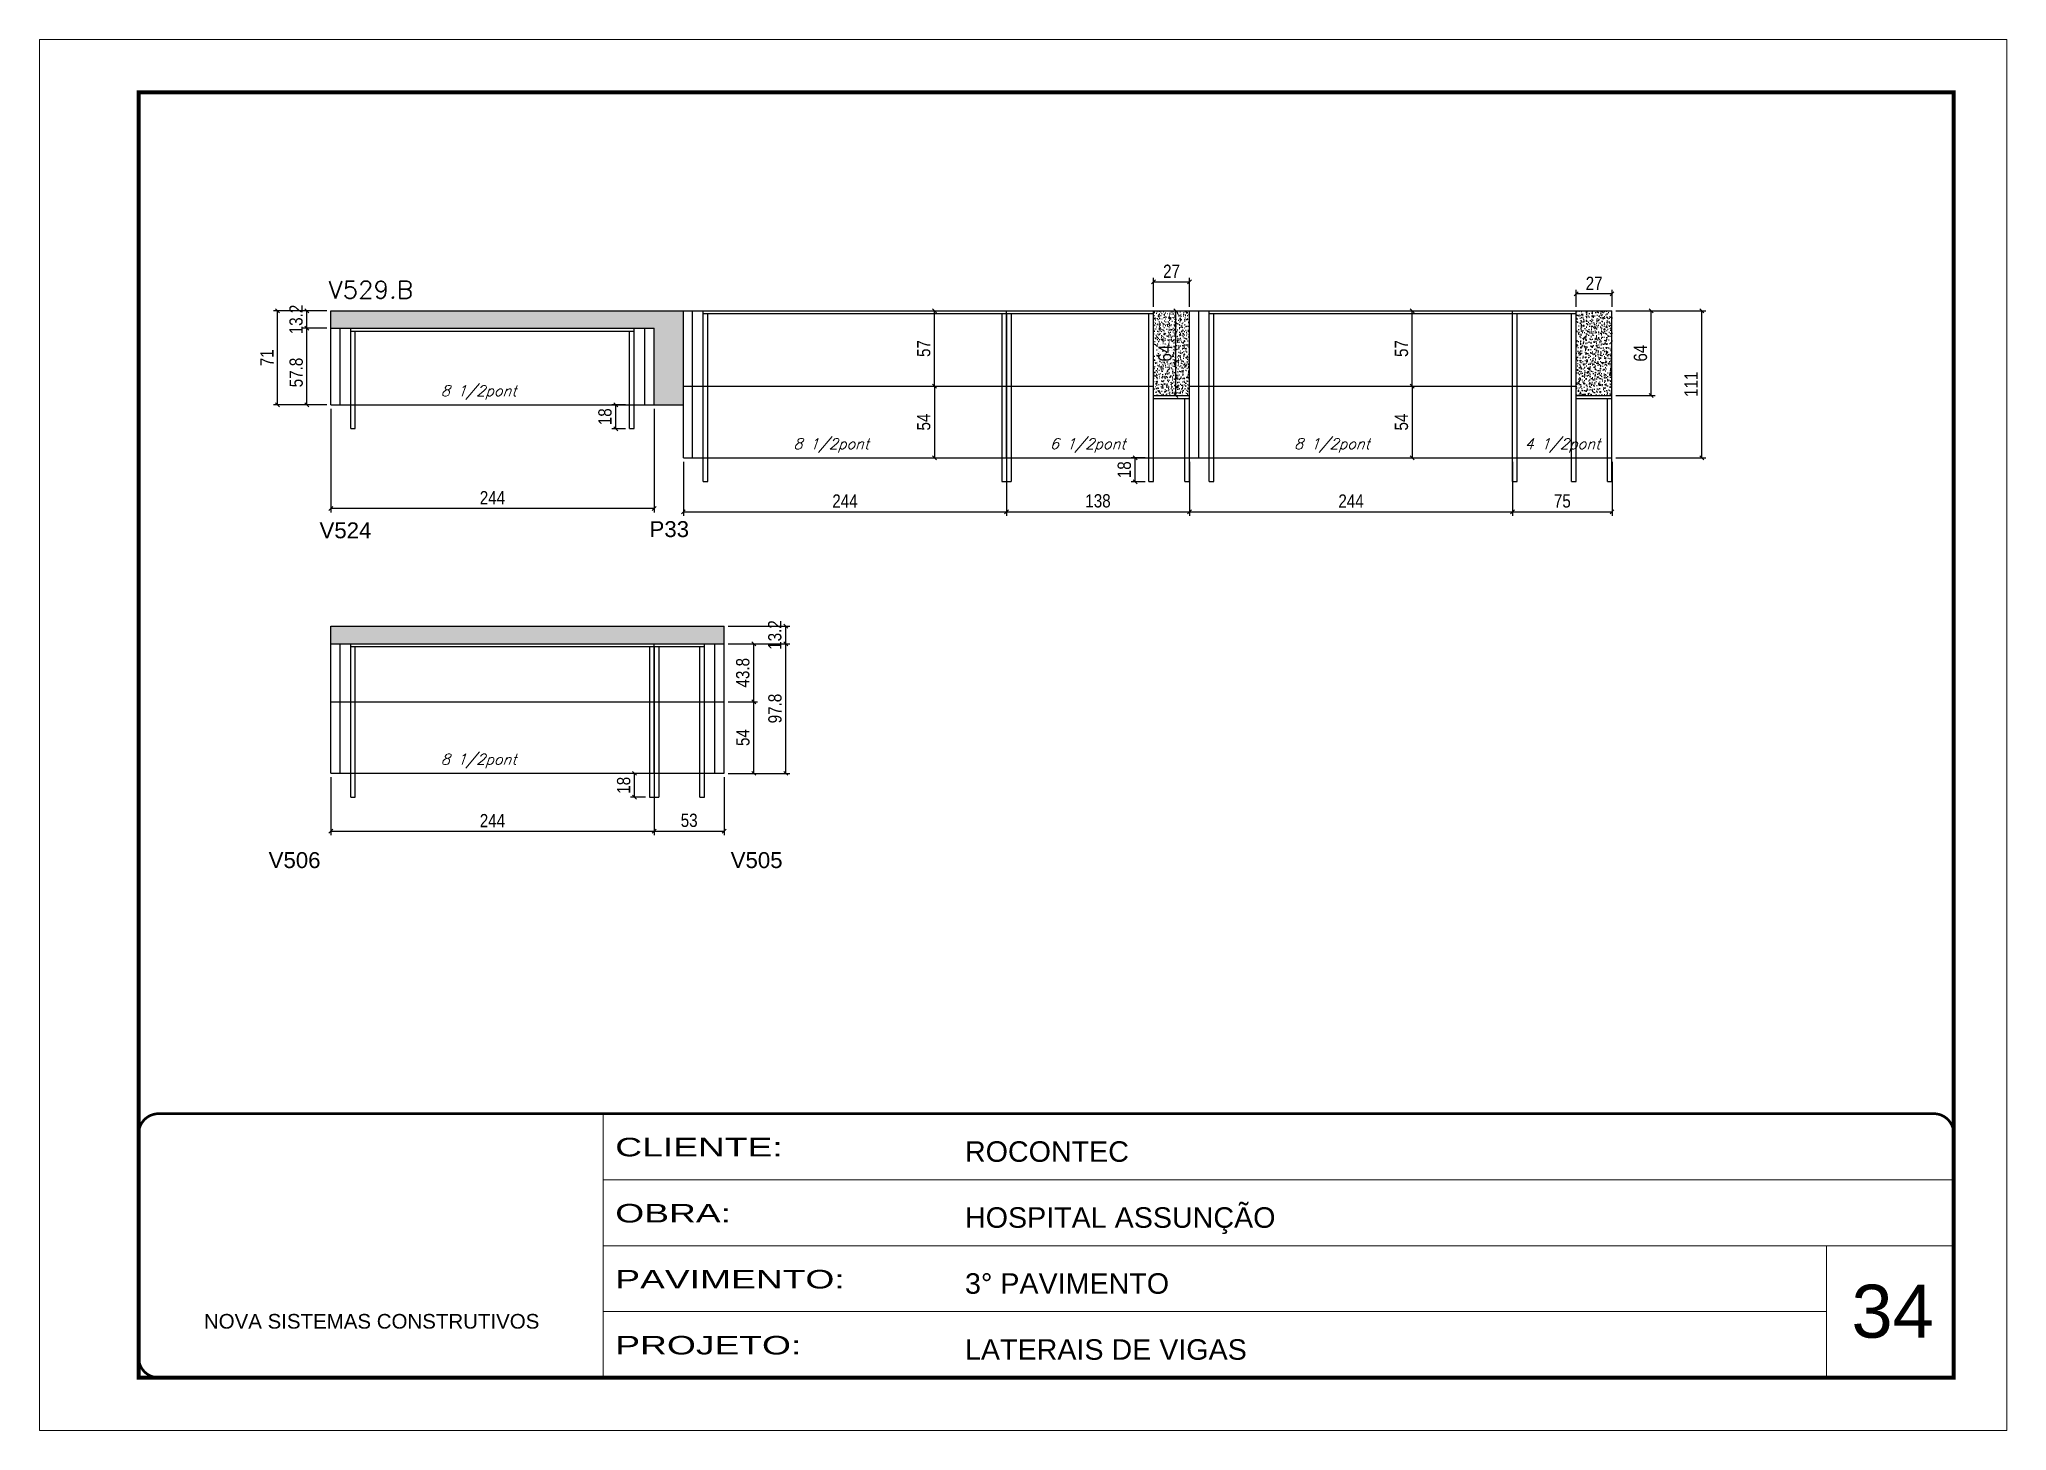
# Model space of a CAD drawing. Extents: x -21493 to -15213, y -12134 to 11887.
# Drawn here: x -19908 to -18423, y 1649 to 2699 of the extents above; entities that cross this region are included whole.
import ezdxf

# ---------------------------------------------------------------- set-up
doc = ezdxf.new("R2010")
doc.units = 0
doc.linetypes.add('CONTINUO', pattern=[0])
doc.linetypes.add('DASHED', pattern=[0.75, 0.5, -0.25])
for name, color, linetype in [('5', 5, 'Continuous'), ('COTA', 241, 'Continuous'), ('Painéis', 200, 'Continuous'), ('SARR_2.2x7', 40, 'Continuous'), ('SARR_3.5x7', 81, 'Continuous'), ('texto', 7, 'Continuous')]:
    doc.layers.add(name, color=color, linetype=linetype)
for name, color, linetype, lineweight in [('CARIMBO', 255, 'Continuous', 9), ('Folhas', 255, 'Continuous', 9), ('SARRAFO DE PRESSAO', 251, 'DASHED', 9), ('Texto Seção', 7, 'Continuous', 15)]:
    doc.layers.add(name, color=color, linetype=linetype, lineweight=lineweight)
doc.styles.add('ARIAL', font='arial.ttf')
doc.styles.add('COTA TECNICA', font='techl___.ttf', dxfattribs={"height": 10})
doc.styles.add('REGUA-120', font='ROMANS.shx', dxfattribs={"height": 15})
doc.styles.add('Romans', font='romans.shx')
doc.styles.get("Standard").update_dxf_attribs({"font": 'arial.ttf'})
doc.styles.add('Tecnologia', font='')
doc.styles.get('Tecnologia').set_extended_font_data('Forgotten Futurist')
doc.dimstyles.new('PAINEL', dxfattribs={"dimtxt": 10, "dimasz": 3, "dimexe": 3, "dimexo": 3, "dimgap": 3, "dimtad": 1, "dimdec": 1, "dimzin": 12, "dimdsep": 46, "dimtxsty": 'COTA TECNICA', "dimblk1": 'OBLIQUE', "dimblk2": 'OBLIQUE', "dimsah": 1, "dimcen": 0.9, "dimclrd": 4, "dimclre": 4, "dimclrt": 240, "dimadec": 1, "dimazin": 3, "dimtfac": 1, "dimtdec": 1, "dimtmove": 0, "dimatfit": 3, "dimfxl": 1, "dimtolj": 1, "dimtzin": 12, "dimarcsym": 0})
pattern_1 = [(50, (-158603.6976, -24979.764), (5.46554007, -0.47817257), [0.5715, -6.2865]), (355, (-158603.6976, -24979.764), (-1.05730264, 5.73170536), [0.4572, -5.02921753]), (100.4514447, (-158603.242, -24979.804), (4.40823741, 5.25353256), [0.48570026, -5.34270734]), (46.1842, (-158603.6976, -24978.24), (8.13237123, -1.26126984), [0.85725, -9.42975]), (96.6355576, (-158603.02, -24978.345), (7.122124, 7.42278374), [0.7285507, -8.01406824]), (351.184151, (-158603.698, -24978.24), (7.122124, 7.42278374), [0.685799, -7.54379196]), (21, (-158602.9356, -24978.621), (4.54843174, -3.06795595), [0.5715, -6.2865]), (326, (-158602.9356, -24978.621), (1.85406085, 5.52563898), [0.4572, -5.0292]), (71.451445, (-158602.5566, -24978.877), (6.40249258, 2.45768307), [0.48570026, -5.34269813]), (37.5, (-158603.6976, -24979.764), (0.092658098, 2.536651166), [0, -4.96824, 0, -5.1054, 0, -5.04825]), (7.5, (-158603.6976, -24979.764), (2.004589875, 3.005417245), [0, -2.91084, 0, -4.85394, 0, -1.92405]), (327.5, (-158605.3969, -24979.764), (4.067717855, -0.17186232), [0, -1.905, 0, -5.9436, 0, -7.8867]), (317.5, (-158606.159, -24979.764), (4.44387544, 0.76279473), [0, -2.4765, 0, -3.94716, 0, -5.6007])]

msp = doc.modelspace()

# ---------------------------------------------------------------- texts
at = {"layer": '5', "linetype": 'Continuous'}
for s, p in [('V524', (-19696.91, 2322.09)), ('P33', (-19447.83, 2323.01)), ('V506', (-19735.31, 2073.21)), ('V505', (-19386.55, 2073.21))]:
    msp.add_text(s, height=12, rotation=0.00004, dxfattribs=at).set_placement(p)
at = {"layer": 'CARIMBO', "style": 'ARIAL'}
msp.add_text('34', height=40, dxfattribs=at).set_placement((-18540.55, 1718.78))
at = {"layer": 'texto', "color": 2, "char_height": 8, "attachment_point": 5, "style": 'Romans'}
for s, insert in [('{\\Q19;\\C256;8 1/2pont}', (-19576.8, 2432.13)), ('{\\Q19;\\C256;8 1/2pont}', (-19310.66, 2392.13)), ('{\\Q19;\\C256;6 1/2pont}', (-19117.08, 2392.13)), ('{\\Q19;\\C256;8 1/2pont}', (-18932.69, 2392.13)), ('{\\Q19;\\C256;4 1/2pont}', (-18758.78, 2392.13)), ('{\\Q19;\\C256;8 1/2pont}', (-19576.8, 2154.02))]:
    msp.add_mtext(s, dxfattribs=dict(at, insert=insert))
at = {"layer": 'Texto Seção', "style": 'REGUA-120', "width": 1.05}
msp.add_text('V529.B', height=13, dxfattribs=at).set_placement((-19690.04, 2503.17))

# ---------------------------------------------------------------- blocks, each defined once
blk = doc.blocks.new('_Oblique')
at = {"color": 0, "linetype": 'ByBlock', "lineweight": -2}
blk.add_line((-0.5, -0.5), (0.5, 0.5), dxfattribs=at)
blk = doc.blocks.new('*D1458')
at = {"layer": 'COTA', "color": 4, "lineweight": -2, "ltscale": 25, "transparency": 16777216}
for p, q in [((-19688.4, 2419.8), (-19688.4, 2341.6)), ((-19444.4, 2419.8), (-19444.4, 2341.6)), ((-19444.4, 2344.6), (-19688.4, 2344.6))]:
    blk.add_line(p, q, dxfattribs=at)
at = {"layer": 'Defpoints', "color": 0, "ltscale": 25, "transparency": 16777216}
for p in [(-19688.4, 2422.8), (-19444.4, 2422.8), (-19688.4, 2344.6)]:
    blk.add_point(p, dxfattribs=at)
at = {"layer": 'COTA', "color": 4, "lineweight": -2, "ltscale": 25, "transparency": 16777216, "xscale": 3, "yscale": 3, "zscale": 3, "rotation": 180}
blk.add_blockref('_Oblique', (-19688.4, 2344.6), dxfattribs=at)
at = {"layer": 'COTA', "color": 4, "lineweight": -2, "ltscale": 25, "transparency": 16777216, "xscale": 3, "yscale": 3, "zscale": 3}
blk.add_blockref('_Oblique', (-19444.4, 2344.6), dxfattribs=at)
at = {"layer": 'COTA', "color": 240, "ltscale": 25, "transparency": 16777216, "insert": (-19566.4, 2352.7), "char_height": 10, "attachment_point": 5, "style": 'COTA TECNICA'}
blk.add_mtext('\\A1;244', dxfattribs=at)
blk = doc.blocks.new('*D1459')
at = {"layer": 'COTA', "color": 4, "lineweight": -2, "ltscale": 25, "transparency": 16777216}
for p, q in [((-19691.4, 2493.8), (-19731.6, 2493.8)), ((-19728.6, 2422.8), (-19728.6, 2493.8)), ((-19691.4, 2422.8), (-19731.6, 2422.8))]:
    blk.add_line(p, q, dxfattribs=at)
at = {"layer": 'Defpoints', "color": 0, "ltscale": 25, "transparency": 16777216}
for p in [(-19728.6, 2493.8), (-19688.4, 2493.8), (-19688.4, 2422.8)]:
    blk.add_point(p, dxfattribs=at)
at = {"layer": 'COTA', "color": 4, "lineweight": -2, "ltscale": 25, "transparency": 16777216, "xscale": 3, "yscale": 3, "zscale": 3}
for p, rotation in [((-19728.6, 2493.8), 90), ((-19728.6, 2422.8), 270)]:
    blk.add_blockref('_Oblique', p, dxfattribs=dict(at, rotation=rotation))
at = {"layer": 'COTA', "color": 240, "ltscale": 25, "transparency": 16777216, "insert": (-19736.6, 2458.3), "char_height": 10, "attachment_point": 5, "rotation": 90, "style": 'COTA TECNICA'}
blk.add_mtext('\\A1;71', dxfattribs=at)
blk = doc.blocks.new('*D1228')
at = {"layer": 'COTA', "color": 4, "lineweight": -2, "ltscale": 25, "transparency": 16777216}
for p, q in [((-19691.4, 2480.6), (-19709.4, 2480.6)), ((-19706.4, 2422.8), (-19706.4, 2480.6)), ((-19691.4, 2422.8), (-19709.4, 2422.8))]:
    blk.add_line(p, q, dxfattribs=at)
at = {"layer": 'Defpoints', "color": 0, "ltscale": 25, "transparency": 16777216}
for p in [(-19706.4, 2480.6), (-19688.4, 2480.6), (-19688.4, 2422.8)]:
    blk.add_point(p, dxfattribs=at)
at = {"layer": 'COTA', "color": 4, "lineweight": -2, "ltscale": 25, "transparency": 16777216, "xscale": 3, "yscale": 3, "zscale": 3}
for p, rotation in [((-19706.4, 2480.6), 90), ((-19706.4, 2422.8), 270)]:
    blk.add_blockref('_Oblique', p, dxfattribs=dict(at, rotation=rotation))
at = {"layer": 'COTA', "color": 240, "ltscale": 25, "transparency": 16777216, "insert": (-19714.5, 2447.2), "char_height": 10, "attachment_point": 5, "rotation": 90, "style": 'COTA TECNICA'}
blk.add_mtext('\\A1;57.8', dxfattribs=at)
blk = doc.blocks.new('*D1229')
at = {"layer": 'COTA', "color": 4, "lineweight": -2, "ltscale": 25, "transparency": 16777216}
for p, q in [((-19691.4, 2493.8), (-19709.4, 2493.8)), ((-19691.4, 2480.6), (-19709.4, 2480.6)), ((-19706.4, 2480.6), (-19706.4, 2493.8))]:
    blk.add_line(p, q, dxfattribs=at)
at = {"layer": 'Defpoints', "color": 0, "ltscale": 25, "transparency": 16777216}
for p in [(-19706.4, 2493.8), (-19688.4, 2493.8), (-19688.4, 2480.6)]:
    blk.add_point(p, dxfattribs=at)
at = {"layer": 'COTA', "color": 4, "lineweight": -2, "ltscale": 25, "transparency": 16777216, "xscale": 3, "yscale": 3, "zscale": 3}
for p, rotation in [((-19706.4, 2493.8), 90), ((-19706.4, 2480.6), 270)]:
    blk.add_blockref('_Oblique', p, dxfattribs=dict(at, rotation=rotation))
at = {"layer": 'COTA', "color": 240, "ltscale": 25, "transparency": 16777216, "insert": (-19714.6, 2487.2), "char_height": 10, "attachment_point": 5, "rotation": 90, "style": 'COTA TECNICA'}
blk.add_mtext('\\A1;13.2', dxfattribs=at)
blk = doc.blocks.new('*D1473')
at = {"layer": 'COTA', "color": 4, "lineweight": -2, "ltscale": 25, "transparency": 16777216}
for p, q in [((-19422.3, 2379.8), (-19422.3, 2339.1)), ((-19178.3, 2379.8), (-19178.3, 2339.1)), ((-19422.3, 2342.1), (-19178.3, 2342.1))]:
    blk.add_line(p, q, dxfattribs=at)
at = {"layer": 'Defpoints', "color": 0, "ltscale": 25, "transparency": 16777216}
for p in [(-19422.3, 2382.8), (-19178.3, 2382.8), (-19178.3, 2342.1)]:
    blk.add_point(p, dxfattribs=at)
at = {"layer": 'COTA', "color": 4, "lineweight": -2, "ltscale": 25, "transparency": 16777216, "xscale": 3, "yscale": 3, "zscale": 3, "rotation": 180}
blk.add_blockref('_Oblique', (-19422.3, 2342.1), dxfattribs=at)
at = {"layer": 'COTA', "color": 4, "lineweight": -2, "ltscale": 25, "transparency": 16777216, "xscale": 3, "yscale": 3, "zscale": 3}
blk.add_blockref('_Oblique', (-19178.3, 2342.1), dxfattribs=at)
at = {"layer": 'COTA', "color": 240, "ltscale": 25, "transparency": 16777216, "insert": (-19300.3, 2350.2), "char_height": 10, "attachment_point": 5, "style": 'COTA TECNICA'}
blk.add_mtext('\\A1;244', dxfattribs=at)
blk = doc.blocks.new('*D1474')
at = {"layer": 'COTA', "color": 4, "lineweight": -2, "ltscale": 25, "transparency": 16777216}
for p, q in [((-19178.3, 2379.8), (-19178.3, 2339.1)), ((-19040.3, 2379.8), (-19040.3, 2339.1)), ((-19178.3, 2342.1), (-19040.3, 2342.1))]:
    blk.add_line(p, q, dxfattribs=at)
at = {"layer": 'Defpoints', "color": 0, "ltscale": 25, "transparency": 16777216}
for p in [(-19178.3, 2382.8), (-19040.3, 2382.8), (-19040.3, 2342.1)]:
    blk.add_point(p, dxfattribs=at)
at = {"layer": 'COTA', "color": 4, "lineweight": -2, "ltscale": 25, "transparency": 16777216, "xscale": 3, "yscale": 3, "zscale": 3, "rotation": 180}
blk.add_blockref('_Oblique', (-19178.3, 2342.1), dxfattribs=at)
at = {"layer": 'COTA', "color": 4, "lineweight": -2, "ltscale": 25, "transparency": 16777216, "xscale": 3, "yscale": 3, "zscale": 3}
blk.add_blockref('_Oblique', (-19040.3, 2342.1), dxfattribs=at)
at = {"layer": 'COTA', "color": 240, "ltscale": 25, "transparency": 16777216, "insert": (-19109.3, 2350.3), "char_height": 10, "attachment_point": 5, "style": 'COTA TECNICA'}
blk.add_mtext('\\A1;138', dxfattribs=at)
blk = doc.blocks.new('*D1475')
at = {"layer": 'COTA', "color": 4, "lineweight": -2, "ltscale": 25, "transparency": 16777216}
for p, q in [((-19040.3, 2379.8), (-19040.3, 2339.1)), ((-18796.3, 2379.8), (-18796.3, 2339.1)), ((-19040.3, 2342.1), (-18796.3, 2342.1))]:
    blk.add_line(p, q, dxfattribs=at)
at = {"layer": 'Defpoints', "color": 0, "ltscale": 25, "transparency": 16777216}
for p in [(-19040.3, 2382.8), (-18796.3, 2382.8), (-18796.3, 2342.1)]:
    blk.add_point(p, dxfattribs=at)
at = {"layer": 'COTA', "color": 4, "lineweight": -2, "ltscale": 25, "transparency": 16777216, "xscale": 3, "yscale": 3, "zscale": 3, "rotation": 180}
blk.add_blockref('_Oblique', (-19040.3, 2342.1), dxfattribs=at)
at = {"layer": 'COTA', "color": 4, "lineweight": -2, "ltscale": 25, "transparency": 16777216, "xscale": 3, "yscale": 3, "zscale": 3}
blk.add_blockref('_Oblique', (-18796.3, 2342.1), dxfattribs=at)
at = {"layer": 'COTA', "color": 240, "ltscale": 25, "transparency": 16777216, "insert": (-18918.3, 2350.2), "char_height": 10, "attachment_point": 5, "style": 'COTA TECNICA'}
blk.add_mtext('\\A1;244', dxfattribs=at)
blk = doc.blocks.new('*D1476')
at = {"layer": 'COTA', "color": 4, "lineweight": -2, "ltscale": 25, "transparency": 16777216}
for p, q in [((-18796.3, 2379.8), (-18796.3, 2339.1)), ((-18721.3, 2379.8), (-18721.3, 2339.1)), ((-18796.3, 2342.1), (-18721.3, 2342.1))]:
    blk.add_line(p, q, dxfattribs=at)
at = {"layer": 'Defpoints', "color": 0, "ltscale": 25, "transparency": 16777216}
for p in [(-18796.3, 2382.8), (-18721.3, 2382.8), (-18721.3, 2342.1)]:
    blk.add_point(p, dxfattribs=at)
at = {"layer": 'COTA', "color": 4, "lineweight": -2, "ltscale": 25, "transparency": 16777216, "xscale": 3, "yscale": 3, "zscale": 3, "rotation": 180}
blk.add_blockref('_Oblique', (-18796.3, 2342.1), dxfattribs=at)
at = {"layer": 'COTA', "color": 4, "lineweight": -2, "ltscale": 25, "transparency": 16777216, "xscale": 3, "yscale": 3, "zscale": 3}
blk.add_blockref('_Oblique', (-18721.3, 2342.1), dxfattribs=at)
at = {"layer": 'COTA', "color": 240, "ltscale": 25, "transparency": 16777216, "insert": (-18758.8, 2350.2), "char_height": 10, "attachment_point": 5, "style": 'COTA TECNICA'}
blk.add_mtext('\\A1;75', dxfattribs=at)
blk = doc.blocks.new('*D1477')
at = {"layer": 'COTA', "color": 4, "lineweight": -2, "ltscale": 25, "transparency": 16777216}
for p, q in [((-19688.4, 2141.7), (-19688.4, 2098)), ((-19444.4, 2141.7), (-19444.4, 2098)), ((-19688.4, 2101), (-19444.4, 2101))]:
    blk.add_line(p, q, dxfattribs=at)
at = {"layer": 'Defpoints', "color": 0, "ltscale": 25, "transparency": 16777216}
for p in [(-19688.4, 2144.7), (-19444.4, 2144.7), (-19444.4, 2101)]:
    blk.add_point(p, dxfattribs=at)
at = {"layer": 'COTA', "color": 4, "lineweight": -2, "ltscale": 25, "transparency": 16777216, "xscale": 3, "yscale": 3, "zscale": 3, "rotation": 180}
blk.add_blockref('_Oblique', (-19688.4, 2101), dxfattribs=at)
at = {"layer": 'COTA', "color": 4, "lineweight": -2, "ltscale": 25, "transparency": 16777216, "xscale": 3, "yscale": 3, "zscale": 3}
blk.add_blockref('_Oblique', (-19444.4, 2101), dxfattribs=at)
at = {"layer": 'COTA', "color": 240, "ltscale": 25, "transparency": 16777216, "insert": (-19566.4, 2109), "char_height": 10, "attachment_point": 5, "style": 'COTA TECNICA'}
blk.add_mtext('\\A1;244', dxfattribs=at)
blk = doc.blocks.new('*D1478')
at = {"layer": 'COTA', "color": 4, "lineweight": -2, "ltscale": 25, "transparency": 16777216}
for p, q in [((-19444.4, 2141.7), (-19444.4, 2098)), ((-19391.4, 2141.7), (-19391.4, 2098)), ((-19444.4, 2101), (-19391.4, 2101))]:
    blk.add_line(p, q, dxfattribs=at)
at = {"layer": 'Defpoints', "color": 0, "ltscale": 25, "transparency": 16777216}
for p in [(-19444.4, 2144.7), (-19391.4, 2144.7), (-19391.4, 2101)]:
    blk.add_point(p, dxfattribs=at)
at = {"layer": 'COTA', "color": 4, "lineweight": -2, "ltscale": 25, "transparency": 16777216, "xscale": 3, "yscale": 3, "zscale": 3, "rotation": 180}
blk.add_blockref('_Oblique', (-19444.4, 2101), dxfattribs=at)
at = {"layer": 'COTA', "color": 4, "lineweight": -2, "ltscale": 25, "transparency": 16777216, "xscale": 3, "yscale": 3, "zscale": 3}
blk.add_blockref('_Oblique', (-19391.4, 2101), dxfattribs=at)
at = {"layer": 'COTA', "color": 240, "ltscale": 25, "transparency": 16777216, "insert": (-19417.9, 2109.2), "char_height": 10, "attachment_point": 5, "style": 'COTA TECNICA'}
blk.add_mtext('\\A1;53', dxfattribs=at)
blk = doc.blocks.new('*D1479')
at = {"layer": 'COTA', "color": 4, "lineweight": -2, "ltscale": 25, "transparency": 16777216}
for p, q in [((-19450.9, 2144.7), (-19462.2, 2144.7)), ((-19459.2, 2126.7), (-19459.2, 2144.7)), ((-19450.9, 2126.7), (-19462.2, 2126.7))]:
    blk.add_line(p, q, dxfattribs=at)
at = {"layer": 'Defpoints', "color": 0, "ltscale": 25, "transparency": 16777216}
for p in [(-19459.2, 2144.7), (-19447.9, 2144.7), (-19447.9, 2126.7)]:
    blk.add_point(p, dxfattribs=at)
at = {"layer": 'COTA', "color": 4, "lineweight": -2, "ltscale": 25, "transparency": 16777216, "xscale": 3, "yscale": 3, "zscale": 3}
for p, rotation in [((-19459.2, 2144.7), 90), ((-19459.2, 2126.7), 270)]:
    blk.add_blockref('_Oblique', p, dxfattribs=dict(at, rotation=rotation))
at = {"layer": 'COTA', "color": 240, "ltscale": 25, "transparency": 16777216, "insert": (-19467.3, 2135.7), "char_height": 10, "attachment_point": 5, "rotation": 90, "style": 'COTA TECNICA'}
blk.add_mtext('\\A1;18', dxfattribs=at)
blk = doc.blocks.new('*D1480')
at = {"layer": 'COTA', "color": 4, "lineweight": -2, "ltscale": 25, "transparency": 16777216}
for p, q in [((-19073.8, 2382.8), (-19084.3, 2382.8)), ((-19081.3, 2364.8), (-19081.3, 2382.8)), ((-19073.8, 2364.8), (-19084.3, 2364.8))]:
    blk.add_line(p, q, dxfattribs=at)
at = {"layer": 'Defpoints', "color": 0, "ltscale": 25, "transparency": 16777216}
for p in [(-19081.3, 2382.8), (-19070.8, 2382.8), (-19070.8, 2364.8)]:
    blk.add_point(p, dxfattribs=at)
at = {"layer": 'COTA', "color": 4, "lineweight": -2, "ltscale": 25, "transparency": 16777216, "xscale": 3, "yscale": 3, "zscale": 3}
for p, rotation in [((-19081.3, 2382.8), 90), ((-19081.3, 2364.8), 270)]:
    blk.add_blockref('_Oblique', p, dxfattribs=dict(at, rotation=rotation))
at = {"layer": 'COTA', "color": 240, "ltscale": 25, "transparency": 16777216, "insert": (-19089.4, 2373.8), "char_height": 10, "attachment_point": 5, "rotation": 90, "style": 'COTA TECNICA'}
blk.add_mtext('\\A1;18', dxfattribs=at)
blk = doc.blocks.new('*D1481')
at = {"layer": 'COTA', "color": 4, "lineweight": -2, "ltscale": 25, "transparency": 16777216}
for p, q in [((-19465.9, 2422.8), (-19476.3, 2422.8)), ((-19473.3, 2404.8), (-19473.3, 2422.8)), ((-19465.9, 2404.8), (-19476.3, 2404.8))]:
    blk.add_line(p, q, dxfattribs=at)
at = {"layer": 'Defpoints', "color": 0, "ltscale": 25, "transparency": 16777216}
for p in [(-19473.3, 2422.8), (-19462.9, 2422.8), (-19462.9, 2404.8)]:
    blk.add_point(p, dxfattribs=at)
at = {"layer": 'COTA', "color": 4, "lineweight": -2, "ltscale": 25, "transparency": 16777216, "xscale": 3, "yscale": 3, "zscale": 3}
for p, rotation in [((-19473.3, 2422.8), 90), ((-19473.3, 2404.8), 270)]:
    blk.add_blockref('_Oblique', p, dxfattribs=dict(at, rotation=rotation))
at = {"layer": 'COTA', "color": 240, "ltscale": 25, "transparency": 16777216, "insert": (-19481.4, 2413.8), "char_height": 10, "attachment_point": 5, "rotation": 90, "style": 'COTA TECNICA'}
blk.add_mtext('\\A1;18', dxfattribs=at)
blk = doc.blocks.new('*D1482')
at = {"layer": 'COTA', "color": 4, "lineweight": -2, "ltscale": 25, "transparency": 16777216}
for p, q in [((-18718.3, 2493.8), (-18650.6, 2493.8)), ((-18653.6, 2382.8), (-18653.6, 2493.8)), ((-18718.3, 2382.8), (-18650.6, 2382.8))]:
    blk.add_line(p, q, dxfattribs=at)
at = {"layer": 'Defpoints', "color": 0, "ltscale": 25, "transparency": 16777216}
for p in [(-18721.3, 2493.8), (-18653.6, 2493.8), (-18721.3, 2382.8)]:
    blk.add_point(p, dxfattribs=at)
at = {"layer": 'COTA', "color": 4, "lineweight": -2, "ltscale": 25, "transparency": 16777216, "xscale": 3, "yscale": 3, "zscale": 3}
for p, rotation in [((-18653.6, 2493.8), 90), ((-18653.6, 2382.8), 270)]:
    blk.add_blockref('_Oblique', p, dxfattribs=dict(at, rotation=rotation))
at = {"layer": 'COTA', "color": 240, "ltscale": 25, "transparency": 16777216, "insert": (-18661.6, 2438.3), "char_height": 10, "attachment_point": 5, "rotation": 90, "style": 'COTA TECNICA'}
blk.add_mtext('\\A1;111', dxfattribs=at)
blk = doc.blocks.new('*D1483')
at = {"layer": 'COTA', "color": 4, "lineweight": -2, "ltscale": 25, "transparency": 16777216}
for p, q in [((-18718.3, 2493.8), (-18688.7, 2493.8)), ((-18691.7, 2429.8), (-18691.7, 2493.8)), ((-18718.3, 2429.8), (-18688.7, 2429.8))]:
    blk.add_line(p, q, dxfattribs=at)
at = {"layer": 'Defpoints', "color": 0, "ltscale": 25, "transparency": 16777216}
for p in [(-18721.3, 2493.8), (-18691.7, 2493.8), (-18721.3, 2429.8)]:
    blk.add_point(p, dxfattribs=at)
at = {"layer": 'COTA', "color": 4, "lineweight": -2, "ltscale": 25, "transparency": 16777216, "xscale": 3, "yscale": 3, "zscale": 3}
for p, rotation in [((-18691.7, 2493.8), 90), ((-18691.7, 2429.8), 270)]:
    blk.add_blockref('_Oblique', p, dxfattribs=dict(at, rotation=rotation))
at = {"layer": 'COTA', "color": 240, "ltscale": 25, "transparency": 16777216, "insert": (-18699.8, 2461.8), "char_height": 10, "attachment_point": 5, "rotation": 90, "style": 'COTA TECNICA'}
blk.add_mtext('\\A1;64', dxfattribs=at)
blk = doc.blocks.new('*D1484')
at = {"layer": 'COTA', "color": 4, "lineweight": -2, "ltscale": 25, "transparency": 16777216}
for p, q in [((-18748.3, 2496.8), (-18748.3, 2509.5)), ((-18721.3, 2506.5), (-18748.3, 2506.5)), ((-18721.3, 2496.8), (-18721.3, 2509.5))]:
    blk.add_line(p, q, dxfattribs=at)
at = {"layer": 'Defpoints', "color": 0, "ltscale": 25, "transparency": 16777216}
for p in [(-18748.3, 2506.5), (-18748.3, 2493.8), (-18721.3, 2493.8)]:
    blk.add_point(p, dxfattribs=at)
at = {"layer": 'COTA', "color": 4, "lineweight": -2, "ltscale": 25, "transparency": 16777216, "xscale": 3, "yscale": 3, "zscale": 3, "rotation": 180}
blk.add_blockref('_Oblique', (-18748.3, 2506.5), dxfattribs=at)
at = {"layer": 'COTA', "color": 4, "lineweight": -2, "ltscale": 25, "transparency": 16777216, "xscale": 3, "yscale": 3, "zscale": 3}
blk.add_blockref('_Oblique', (-18721.3, 2506.5), dxfattribs=at)
at = {"layer": 'COTA', "color": 240, "ltscale": 25, "transparency": 16777216, "insert": (-18734.8, 2514.5), "char_height": 10, "attachment_point": 5, "style": 'COTA TECNICA'}
blk.add_mtext('\\A1;27', dxfattribs=at)
blk = doc.blocks.new('*D1485')
at = {"layer": 'COTA', "color": 4, "lineweight": -2, "ltscale": 25, "transparency": 16777216}
for p, q in [((-18891.3, 2436.8), (-18869.1, 2436.8)), ((-18872.1, 2436.8), (-18872.1, 2382.8)), ((-18891.3, 2382.8), (-18869.1, 2382.8))]:
    blk.add_line(p, q, dxfattribs=at)
at = {"layer": 'Defpoints', "color": 0, "ltscale": 25, "transparency": 16777216}
for p in [(-18894.3, 2436.8), (-18894.3, 2382.8), (-18872.1, 2382.8)]:
    blk.add_point(p, dxfattribs=at)
at = {"layer": 'COTA', "color": 4, "lineweight": -2, "ltscale": 25, "transparency": 16777216, "xscale": 3, "yscale": 3, "zscale": 3}
for p, rotation in [((-18872.1, 2436.8), 90), ((-18872.1, 2382.8), 270)]:
    blk.add_blockref('_Oblique', p, dxfattribs=dict(at, rotation=rotation))
at = {"layer": 'COTA', "color": 240, "ltscale": 25, "transparency": 16777216, "insert": (-18880.2, 2409.8), "char_height": 10, "attachment_point": 5, "rotation": 90, "style": 'COTA TECNICA'}
blk.add_mtext('\\A1;54', dxfattribs=at)
blk = doc.blocks.new('*D1486')
at = {"layer": 'COTA', "color": 4, "lineweight": -2, "ltscale": 25, "transparency": 16777216}
for p, q in [((-18891.3, 2493.8), (-18869.1, 2493.8)), ((-18872.1, 2436.8), (-18872.1, 2493.8)), ((-18884.1, 2436.8), (-18869.1, 2436.8))]:
    blk.add_line(p, q, dxfattribs=at)
at = {"layer": 'Defpoints', "color": 0, "ltscale": 25, "transparency": 16777216}
for p in [(-18894.3, 2493.8), (-18872.1, 2493.8), (-18887.1, 2436.8)]:
    blk.add_point(p, dxfattribs=at)
at = {"layer": 'COTA', "color": 4, "lineweight": -2, "ltscale": 25, "transparency": 16777216, "xscale": 3, "yscale": 3, "zscale": 3}
for p, rotation in [((-18872.1, 2493.8), 90), ((-18872.1, 2436.8), 270)]:
    blk.add_blockref('_Oblique', p, dxfattribs=dict(at, rotation=rotation))
at = {"layer": 'COTA', "color": 240, "ltscale": 25, "transparency": 16777216, "insert": (-18880.2, 2465.3), "char_height": 10, "attachment_point": 5, "rotation": 90, "style": 'COTA TECNICA'}
blk.add_mtext('\\A1;57', dxfattribs=at)
blk = doc.blocks.new('*D1487')
at = {"layer": 'COTA', "color": 4, "lineweight": -2, "ltscale": 25, "transparency": 16777216}
for p, q in [((-19241.8, 2436.8), (-19229.7, 2436.8)), ((-19232.7, 2436.8), (-19232.7, 2382.8)), ((-19241.8, 2382.8), (-19229.7, 2382.8))]:
    blk.add_line(p, q, dxfattribs=at)
at = {"layer": 'Defpoints', "color": 0, "ltscale": 25, "transparency": 16777216}
for p in [(-19244.8, 2436.8), (-19244.8, 2382.8), (-19232.7, 2382.8)]:
    blk.add_point(p, dxfattribs=at)
at = {"layer": 'COTA', "color": 4, "lineweight": -2, "ltscale": 25, "transparency": 16777216, "xscale": 3, "yscale": 3, "zscale": 3}
for p, rotation in [((-19232.7, 2436.8), 90), ((-19232.7, 2382.8), 270)]:
    blk.add_blockref('_Oblique', p, dxfattribs=dict(at, rotation=rotation))
at = {"layer": 'COTA', "color": 240, "ltscale": 25, "transparency": 16777216, "insert": (-19240.8, 2409.8), "char_height": 10, "attachment_point": 5, "rotation": 90, "style": 'COTA TECNICA'}
blk.add_mtext('\\A1;54', dxfattribs=at)
blk = doc.blocks.new('*D1230')
at = {"layer": 'COTA', "color": 4, "lineweight": -2, "ltscale": 25, "transparency": 16777216}
for p, q in [((-19244.7, 2493.8), (-19229.7, 2493.8)), ((-19232.7, 2436.8), (-19232.7, 2493.8)), ((-19241.8, 2436.8), (-19229.7, 2436.8))]:
    blk.add_line(p, q, dxfattribs=at)
at = {"layer": 'Defpoints', "color": 0, "ltscale": 25, "transparency": 16777216}
for p in [(-19247.7, 2493.8), (-19232.7, 2493.8), (-19244.8, 2436.8)]:
    blk.add_point(p, dxfattribs=at)
at = {"layer": 'COTA', "color": 4, "lineweight": -2, "ltscale": 25, "transparency": 16777216, "xscale": 3, "yscale": 3, "zscale": 3}
for p, rotation in [((-19232.7, 2493.8), 90), ((-19232.7, 2436.8), 270)]:
    blk.add_blockref('_Oblique', p, dxfattribs=dict(at, rotation=rotation))
at = {"layer": 'COTA', "color": 240, "ltscale": 25, "transparency": 16777216, "insert": (-19240.8, 2465.3), "char_height": 10, "attachment_point": 5, "rotation": 90, "style": 'COTA TECNICA'}
blk.add_mtext('\\A1;57', dxfattribs=at)
blk = doc.blocks.new('*D1488')
at = {"layer": 'COTA', "color": 4, "lineweight": -2, "ltscale": 25, "transparency": 16777216}
for p, q in [((-19067.3, 2496.8), (-19067.3, 2518.6)), ((-19067.3, 2515.6), (-19040.3, 2515.6)), ((-19040.3, 2496.8), (-19040.3, 2518.6))]:
    blk.add_line(p, q, dxfattribs=at)
at = {"layer": 'Defpoints', "color": 0, "ltscale": 25, "transparency": 16777216}
for p in [(-19040.3, 2515.6), (-19067.3, 2493.8), (-19040.3, 2493.8)]:
    blk.add_point(p, dxfattribs=at)
at = {"layer": 'COTA', "color": 4, "lineweight": -2, "ltscale": 25, "transparency": 16777216, "xscale": 3, "yscale": 3, "zscale": 3, "rotation": 180}
blk.add_blockref('_Oblique', (-19067.3, 2515.6), dxfattribs=at)
at = {"layer": 'COTA', "color": 4, "lineweight": -2, "ltscale": 25, "transparency": 16777216, "xscale": 3, "yscale": 3, "zscale": 3}
blk.add_blockref('_Oblique', (-19040.3, 2515.6), dxfattribs=at)
at = {"layer": 'COTA', "color": 240, "ltscale": 25, "transparency": 16777216, "insert": (-19053.8, 2523.6), "char_height": 10, "attachment_point": 5, "style": 'COTA TECNICA'}
blk.add_mtext('\\A1;27', dxfattribs=at)
blk = doc.blocks.new('*D1397')
at = {"layer": 'COTA', "color": 4, "lineweight": -2, "ltscale": 25, "transparency": 16777216}
for p, q in [((-19064.3, 2493.8), (-19047.6, 2493.8)), ((-19050.6, 2429.8), (-19050.6, 2493.8)), ((-19064.3, 2429.8), (-19047.6, 2429.8))]:
    blk.add_line(p, q, dxfattribs=at)
at = {"layer": 'Defpoints', "color": 0, "ltscale": 25, "transparency": 16777216}
for p in [(-19067.3, 2493.8), (-19050.6, 2493.8), (-19067.3, 2429.8)]:
    blk.add_point(p, dxfattribs=at)
at = {"layer": 'COTA', "color": 4, "lineweight": -2, "ltscale": 25, "transparency": 16777216, "xscale": 3, "yscale": 3, "zscale": 3}
for p, rotation in [((-19050.6, 2493.8), 90), ((-19050.6, 2429.8), 270)]:
    blk.add_blockref('_Oblique', p, dxfattribs=dict(at, rotation=rotation))
at = {"layer": 'COTA', "color": 240, "ltscale": 25, "transparency": 16777216, "insert": (-19058.7, 2461.8), "char_height": 10, "attachment_point": 5, "rotation": 90, "style": 'COTA TECNICA'}
blk.add_mtext('\\A1;64', dxfattribs=at)
blk = doc.blocks.new('*D1398')
at = {"layer": 'COTA', "color": 4, "lineweight": -2, "ltscale": 25, "transparency": 16777216}
for p, q in [((-19388.4, 2242.5), (-19342, 2242.5)), ((-19345, 2144.7), (-19345, 2242.5)), ((-19388.4, 2144.7), (-19342, 2144.7))]:
    blk.add_line(p, q, dxfattribs=at)
at = {"layer": 'Defpoints', "color": 0, "ltscale": 25, "transparency": 16777216}
for p in [(-19391.4, 2242.5), (-19345, 2242.5), (-19391.4, 2144.7)]:
    blk.add_point(p, dxfattribs=at)
at = {"layer": 'COTA', "color": 4, "lineweight": -2, "ltscale": 25, "transparency": 16777216, "xscale": 3, "yscale": 3, "zscale": 3}
for p, rotation in [((-19345, 2242.5), 90), ((-19345, 2144.7), 270)]:
    blk.add_blockref('_Oblique', p, dxfattribs=dict(at, rotation=rotation))
at = {"layer": 'COTA', "color": 240, "ltscale": 25, "transparency": 16777216, "insert": (-19353.1, 2193.6), "char_height": 10, "attachment_point": 5, "rotation": 90, "style": 'COTA TECNICA'}
blk.add_mtext('\\A1;97.8', dxfattribs=at)
blk = doc.blocks.new('*D1399')
at = {"layer": 'COTA', "color": 4, "lineweight": -2, "ltscale": 25, "transparency": 16777216}
for p, q in [((-19388.4, 2255.7), (-19342, 2255.7)), ((-19388.4, 2242.5), (-19342, 2242.5)), ((-19345, 2242.5), (-19345, 2255.7))]:
    blk.add_line(p, q, dxfattribs=at)
at = {"layer": 'Defpoints', "color": 0, "ltscale": 25, "transparency": 16777216}
for p in [(-19391.4, 2255.7), (-19391.4, 2242.5), (-19345, 2255.7)]:
    blk.add_point(p, dxfattribs=at)
at = {"layer": 'COTA', "color": 4, "lineweight": -2, "ltscale": 25, "transparency": 16777216, "xscale": 3, "yscale": 3, "zscale": 3}
for p, rotation in [((-19345, 2255.7), 90), ((-19345, 2242.5), 270)]:
    blk.add_blockref('_Oblique', p, dxfattribs=dict(at, rotation=rotation))
at = {"layer": 'COTA', "color": 240, "ltscale": 25, "transparency": 16777216, "insert": (-19353.2, 2249.1), "char_height": 10, "attachment_point": 5, "rotation": 90, "style": 'COTA TECNICA'}
blk.add_mtext('\\A1;13.2', dxfattribs=at)
blk = doc.blocks.new('*D1400')
at = {"layer": 'COTA', "color": 4, "lineweight": -2, "ltscale": 25, "transparency": 16777216}
for p, q in [((-19388.4, 2198.7), (-19366.2, 2198.7)), ((-19369.2, 2144.7), (-19369.2, 2198.7)), ((-19388.4, 2144.7), (-19366.2, 2144.7))]:
    blk.add_line(p, q, dxfattribs=at)
at = {"layer": 'Defpoints', "color": 0, "ltscale": 25, "transparency": 16777216}
for p in [(-19391.4, 2198.7), (-19369.2, 2198.7), (-19391.4, 2144.7)]:
    blk.add_point(p, dxfattribs=at)
at = {"layer": 'COTA', "color": 4, "lineweight": -2, "ltscale": 25, "transparency": 16777216, "xscale": 3, "yscale": 3, "zscale": 3}
for p, rotation in [((-19369.2, 2198.7), 90), ((-19369.2, 2144.7), 270)]:
    blk.add_blockref('_Oblique', p, dxfattribs=dict(at, rotation=rotation))
at = {"layer": 'COTA', "color": 240, "ltscale": 25, "transparency": 16777216, "insert": (-19377.3, 2171.7), "char_height": 10, "attachment_point": 5, "rotation": 90, "style": 'COTA TECNICA'}
blk.add_mtext('\\A1;54', dxfattribs=at)
blk = doc.blocks.new('*D1401')
at = {"layer": 'COTA', "color": 4, "lineweight": -2, "ltscale": 25, "transparency": 16777216}
for p, q in [((-19388.4, 2242.5), (-19366.2, 2242.5)), ((-19369.2, 2198.7), (-19369.2, 2242.5)), ((-19388.4, 2198.7), (-19366.2, 2198.7))]:
    blk.add_line(p, q, dxfattribs=at)
at = {"layer": 'Defpoints', "color": 0, "ltscale": 25, "transparency": 16777216}
for p in [(-19391.4, 2242.5), (-19369.2, 2242.5), (-19391.4, 2198.7)]:
    blk.add_point(p, dxfattribs=at)
at = {"layer": 'COTA', "color": 4, "lineweight": -2, "ltscale": 25, "transparency": 16777216, "xscale": 3, "yscale": 3, "zscale": 3}
for p, rotation in [((-19369.2, 2242.5), 90), ((-19369.2, 2198.7), 270)]:
    blk.add_blockref('_Oblique', p, dxfattribs=dict(at, rotation=rotation))
at = {"layer": 'COTA', "color": 240, "ltscale": 25, "transparency": 16777216, "insert": (-19377.4, 2220.6), "char_height": 10, "attachment_point": 5, "rotation": 90, "style": 'COTA TECNICA'}
blk.add_mtext('\\A1;43.8', dxfattribs=at)
blk = doc.blocks.new('9999999999')
at = {"color": 30, "linetype": 'CONTINUO'}
for p, q in [((98564.6, 34230.2), (98564.6, 34429.4)), ((98564.6, 34379.6), (99584, 34379.6)), ((98564.6, 34329.8), (99488, 34329.8)), ((99584, 34329.8), (99488, 34329.8)), ((99488, 34329.8), (99488, 34230.2)), ((98564.6, 34280), (99488, 34280))]:
    blk.add_line(p, q, dxfattribs=at)
at = {"color": 30, "linetype": 'CONTINUO', "const_width": 2}
blk.add_lwpolyline([(99584, 34230.2), (99584, 34414.4, 0.414214), (99569, 34429.4), (98229, 34429.4, 0.414214), (98214, 34414.4), (98214, 34245.2, 0.414214), (98229, 34230.2), (99584, 34230.2)], format="xyb", dxfattribs=at)
at = {"layer": 'Folhas'}
blk.add_lwpolyline([(98139, 34190.2), (99624, 34190.2), (99624, 35240.2), (98139, 35240.2)], close=True, dxfattribs=at)
at = {"layer": 'Folhas', "color": 30, "const_width": 3}
blk.add_lwpolyline([(98214, 34230.2), (99584, 34230.2), (99584, 35200.2), (98214, 35200.2)], close=True, dxfattribs=at)
at = {"color": 7, "linetype": 'Continuous', "ltscale": 5, "style": 'ARIAL'}
for s, height, p in [('ROCONTEC', 15.48, (98837.7, 34393.1)), ('HOSPITAL ASSUNÇÃO', 15.483, (98837.7, 34343.3)), ('3° PAVIMENTO', 15.483, (98837.7, 34293.5)), ('NOVA SISTEMAS CONSTRUTIVOS', 11.059, (98263.2, 34267.2)), ('LATERAIS DE VIGAS', 15.483, (98837.7, 34243.7))]:
    blk.add_text(s, height=height, dxfattribs=at).set_placement(p)
at = {"layer": 'Folhas', "color": 7, "style": 'Tecnologia', "width": 1.5}
for s, p in [('CLIENTE:', (98573.7, 34397.2)), ('OBRA:', (98573.7, 34347.3)), ('PAVIMENTO:', (98573.7, 34297.5)), ('PROJETO:', (98573.7, 34247.7))]:
    blk.add_text(s, height=14, dxfattribs=at).set_placement(p)

# ---------------------------------------------------------------- dimensions: what is measured, and where the dimension line sits
at = {"layer": 'COTA', "ltscale": 25}
for base, p1, p2, picture, middle in [((-19040.3, 2515.56), (-19067.3, 2493.84), (-19040.3, 2493.84), '*D1488', (-19053.8, 2523.63)), ((-18748.32, 2506.45), (-18721.32, 2493.84), (-18748.32, 2493.84), '*D1484', (-18734.82, 2514.52)), ((-19688.41, 2344.59), (-19444.44, 2422.84), (-19688.41, 2422.84), '*D1458', (-19566.42, 2352.67)), ((-19178.27, 2342.08), (-19422.27, 2382.84), (-19178.27, 2382.84), '*D1473', (-19300.27, 2350.16)), ((-19444.41, 2100.96), (-19688.41, 2144.73), (-19444.41, 2144.73), '*D1477', (-19566.41, 2109.04))]:
    dim = msp.add_linear_dim(base=base, p1=p1, p2=p2, dimstyle='PAINEL', dxfattribs=at)
    dim.commit()
    dim.dimension.update_dxf_attribs({"geometry": picture, "text_midpoint": middle})
for base, p1, p2, picture, middle in [((-19728.56, 2493.84), (-19688.41, 2422.84), (-19688.41, 2493.84), '*D1459', (-19736.63, 2458.34)), ((-19232.7, 2493.84), (-19244.78, 2436.84), (-19247.7, 2493.84), '*D1230', (-19240.81, 2465.34)), ((-19050.57, 2493.84), (-19067.3, 2429.84), (-19067.3, 2493.84), '*D1397', (-19058.67, 2461.84)), ((-18872.11, 2493.84), (-18887.11, 2436.84), (-18894.31, 2493.84), '*D1486', (-18880.22, 2465.34)), ((-18653.59, 2493.84), (-18721.32, 2382.84), (-18721.32, 2493.84), '*D1482', (-18661.64, 2438.34)), ((-18691.66, 2493.84), (-18721.32, 2429.84), (-18721.32, 2493.84), '*D1483', (-18699.76, 2461.84)), ((-19232.7, 2382.84), (-19244.78, 2436.84), (-19244.78, 2382.84), '*D1487', (-19240.81, 2409.84)), ((-18872.11, 2382.84), (-18894.31, 2436.84), (-18894.31, 2382.84), '*D1485', (-18880.22, 2409.84)), ((-19473.27, 2422.84), (-19462.94, 2404.84), (-19462.94, 2422.84), '*D1481', (-19481.36, 2413.84)), ((-19081.32, 2382.84), (-19070.8, 2364.84), (-19070.8, 2382.84), '*D1480', (-19089.41, 2373.84)), ((-19344.99, 2242.53), (-19391.44, 2144.73), (-19391.44, 2242.53), '*D1398', (-19353.09, 2193.63)), ((-19369.17, 2198.73), (-19391.44, 2144.73), (-19391.44, 2198.73), '*D1400', (-19377.28, 2171.73)), ((-19459.16, 2144.73), (-19447.91, 2126.73), (-19447.91, 2144.73), '*D1479', (-19467.26, 2135.73))]:
    dim = msp.add_linear_dim(base=base, p1=p1, p2=p2, angle=90, dimstyle='PAINEL', dxfattribs=at)
    dim.commit()
    dim.dimension.update_dxf_attribs({"geometry": picture, "text_midpoint": middle})
for base, p1, p2, picture, middle in [((-19706.36, 2493.84), (-19688.41, 2480.64), (-19688.41, 2493.84), '*D1229', (-19706.36, 2487.24)), ((-19706.36, 2480.64), (-19688.41, 2422.84), (-19688.41, 2480.64), '*D1228', (-19706.36, 2447.24))]:
    dim = msp.add_linear_dim(base=base, p1=p1, p2=p2, angle=90, dimstyle='PAINEL', dxfattribs=at)
    dim.commit()
    dim.dimension.update_dxf_attribs({"geometry": picture, "text_midpoint": middle, "dimtype": 160})
for base, p1, p2, picture, middle in [((-19040.3, 2342.08), (-19178.27, 2382.84), (-19040.3, 2382.84), '*D1474', (-19109.28, 2350.33)), ((-18796.3, 2342.08), (-19040.3, 2382.84), (-18796.3, 2382.84), '*D1475', (-18918.3, 2350.16)), ((-18721.32, 2342.08), (-18796.3, 2382.84), (-18721.32, 2382.84), '*D1476', (-18758.81, 2350.19)), ((-19391.44, 2100.96), (-19444.41, 2144.73), (-19391.44, 2144.73), '*D1478', (-19417.92, 2109.18))]:
    dim = msp.add_linear_dim(base=base, p1=p1, p2=p2, dimstyle='PAINEL', override={"dimtmove": 1}, dxfattribs=at)
    dim.commit()
    dim.dimension.update_dxf_attribs({"geometry": picture, "text_midpoint": middle})
dim = msp.add_linear_dim(base=(-19344.99, 2255.73), p1=(-19391.44, 2242.53), p2=(-19391.44, 2255.73), angle=90, dimstyle='PAINEL', override={"dimtmove": 1}, dxfattribs=at)
dim.commit()
dim.dimension.update_dxf_attribs({"geometry": '*D1399', "text_midpoint": (-19344.99, 2249.13), "dimtype": 160})
dim = msp.add_linear_dim(base=(-19369.17, 2242.53), p1=(-19391.44, 2198.73), p2=(-19391.44, 2242.53), angle=90, dimstyle='PAINEL', override={"dimtmove": 1}, dxfattribs=at)
dim.commit()
dim.dimension.update_dxf_attribs({"geometry": '*D1401', "text_midpoint": (-19377.41, 2220.63)})

# ---------------------------------------------------------------- hatches: boundary and pattern name
at = {"layer": 'COTA', "linetype": 'ByBlock'}
h = msp.add_hatch(dxfattribs=at)
h.set_pattern_fill('AR-CONC', color=256, scale=0.03)
h.set_pattern_definition(pattern_1)
h.paths.add_polyline_path([(-19422.27, 2493.84), (-19688.41, 2493.84), (-19688.41, 2480.64), (-19444.44, 2480.64), (-19444.44, 2422.84), (-19422.27, 2422.84)])
h = msp.add_hatch(dxfattribs=at)
h.set_pattern_fill('AR-CONC', color=256, scale=0.03)
h.set_pattern_definition(pattern_1)
h.paths.add_polyline_path([(-19067.3, 2429.84), (-19040.3, 2429.84), (-19040.3, 2493.84), (-19067.3, 2493.84)])
h.paths.add_polyline_path([(-19048.85, 2450.72), (-19048.85, 2473.12), (-19069.43, 2473.12), (-19069.43, 2450.72)], flags=9)
h = msp.add_hatch(dxfattribs=at)
h.set_pattern_fill('AR-CONC', color=256, scale=0.03)
h.set_pattern_definition(pattern_1)
h.paths.add_polyline_path([(-18721.32, 2493.84), (-18748.32, 2493.84), (-18748.32, 2429.84), (-18721.32, 2429.84)])
h = msp.add_hatch(dxfattribs=at)
h.set_pattern_fill('AR-CONC', color=256, scale=0.03)
h.set_pattern_definition([(50, (-161068.9902, -29346.656), (5.46554007, -0.47817257), [0.5715, -6.2865]), (355, (-161068.99, -29346.656), (-1.05730264, 5.73170536), [0.4572, -5.02921753]), (100.4514447, (-161068.535, -29346.6957), (4.40823741, 5.25353256), [0.48570026, -5.34270734]), (46.1842, (-161068.99, -29345.132), (8.13237123, -1.26126984), [0.85725, -9.42975]), (96.6355576, (-161068.3125, -29345.237), (7.122124, 7.42278374), [0.7285507, -8.01406824]), (351.184151, (-161068.99, -29345.132), (7.122124, 7.42278374), [0.685799, -7.54379196]), (21, (-161068.2282, -29345.513), (4.54843174, -3.06795595), [0.5715, -6.2865]), (326, (-161068.228, -29345.513), (1.85406085, 5.52563898), [0.4572, -5.0292]), (71.451445, (-161067.849, -29345.7685), (6.40249258, 2.45768307), [0.48570026, -5.34269813]), (37.5, (-161068.9902, -29346.6558), (0.092658098, 2.536651166), [0, -4.96824, 0, -5.1054, 0, -5.04825]), (7.5, (-161068.9902, -29346.6558), (2.004589875, 3.005417245), [0, -2.91084, 0, -4.85394, 0, -1.92405]), (327.5, (-161070.6895, -29346.6558), (4.067717855, -0.17186232), [0, -1.905, 0, -5.9436, 0, -7.8867]), (317.5, (-161071.4515, -29346.656), (4.44387544, 0.76279473), [0, -2.4765, 0, -3.94716, 0, -5.6007])])
h.paths.add_polyline_path([(-19688.41, 2255.73), (-19688.41, 2242.53), (-19391.44, 2242.53), (-19391.44, 2255.73)])

# ---------------------------------------------------------------- linework, layer by layer
for p, q in [((-19688.41, 2493.84), (-19422.27, 2493.84)), ((-19688.41, 2480.64), (-19688.41, 2493.84)), ((-19067.3, 2493.84), (-19040.3, 2493.84)), ((-18748.32, 2493.84), (-18721.32, 2493.84)), ((-18721.32, 2429.84), (-18721.32, 2493.84)), ((-19444.44, 2422.84), (-19422.27, 2422.84)), ((-19688.41, 2255.73), (-19391.44, 2255.73)), ((-19688.41, 2242.53), (-19688.41, 2255.73)), ((-19391.44, 2242.53), (-19391.44, 2255.73))]:
    msp.add_line(p, q, dxfattribs=at)
at = {"layer": 'Painéis'}
for p, q in [((-19688.41, 2480.64), (-19444.44, 2480.64)), ((-19422.27, 2493.84), (-19067.3, 2493.84)), ((-19040.3, 2493.84), (-18748.32, 2493.84)), ((-19422.27, 2436.84), (-19067.3, 2436.84)), ((-19040.3, 2436.84), (-18748.32, 2436.84)), ((-19688.41, 2422.84), (-19444.44, 2422.84)), ((-18748.32, 2429.84), (-18721.32, 2429.84)), ((-19422.27, 2382.84), (-18721.32, 2382.84)), ((-19688.41, 2242.53), (-19391.44, 2242.53)), ((-19688.41, 2198.73), (-19391.44, 2198.73)), ((-19688.41, 2144.73), (-19391.44, 2144.73))]:
    msp.add_line(p, q, dxfattribs=at)
at = {"layer": 'Painéis', "ltscale": 25}
for p, q in [((-19688.41, 2422.84), (-19688.41, 2480.64)), ((-19444.44, 2422.84), (-19444.44, 2480.64)), ((-19422.27, 2382.84), (-19422.27, 2493.84)), ((-19178.27, 2382.84), (-19178.27, 2493.84)), ((-19067.3, 2429.84), (-19067.3, 2493.84)), ((-19040.3, 2382.84), (-19040.3, 2493.84)), ((-18796.3, 2382.84), (-18796.3, 2493.84)), ((-18748.32, 2429.84), (-18748.32, 2493.84)), ((-19067.3, 2429.84), (-19040.3, 2429.84)), ((-18721.32, 2382.84), (-18721.32, 2429.84)), ((-19688.41, 2144.73), (-19688.41, 2242.53)), ((-19444.41, 2144.73), (-19444.41, 2242.53)), ((-19391.44, 2144.73), (-19391.44, 2242.53))]:
    msp.add_line(p, q, dxfattribs=at)
at = {"layer": 'SARR_2.2x7', "linetype": 'Continuous'}
for p, q in [((-19681.41, 2422.84), (-19681.41, 2480.64)), ((-19451.44, 2422.84), (-19451.44, 2480.64)), ((-19415.27, 2382.84), (-19415.27, 2493.84)), ((-19407.27, 2491.64), (-19178.27, 2491.64)), ((-19178.27, 2491.64), (-19067.3, 2491.64)), ((-19033.3, 2382.84), (-19033.3, 2493.84)), ((-19025.3, 2491.64), (-18796.3, 2491.64)), ((-18796.3, 2491.64), (-18748.32, 2491.64)), ((-19673.41, 2478.44), (-19459.44, 2478.44)), ((-19067.3, 2427.64), (-19040.3, 2427.64)), ((-18748.32, 2427.64), (-18721.32, 2427.64)), ((-19681.41, 2144.73), (-19681.41, 2242.53)), ((-19398.44, 2144.73), (-19398.44, 2242.53)), ((-19673.41, 2240.33), (-19444.41, 2240.33)), ((-19444.41, 2240.33), (-19406.44, 2240.33))]:
    msp.add_line(p, q, dxfattribs=at)
at = {"layer": 'SARR_3.5x7'}
for p, q in [((-19673.41, 2404.84), (-19673.41, 2480.64)), ((-19459.44, 2404.84), (-19459.44, 2480.64)), ((-19407.27, 2364.84), (-19407.27, 2493.84)), ((-19403.77, 2364.84), (-19403.77, 2491.64)), ((-19181.77, 2491.64), (-19181.77, 2364.84)), ((-19178.27, 2491.64), (-19178.27, 2364.84)), ((-19174.77, 2491.64), (-19174.77, 2364.84)), ((-19070.8, 2364.84), (-19070.8, 2491.64)), ((-19067.3, 2364.84), (-19067.3, 2493.84)), ((-19025.3, 2364.84), (-19025.3, 2493.84)), ((-19021.8, 2364.84), (-19021.8, 2491.64)), ((-18796.3, 2364.84), (-18796.3, 2491.64)), ((-18792.8, 2364.84), (-18792.8, 2491.64)), ((-18751.82, 2364.84), (-18751.82, 2491.64)), ((-18748.32, 2364.84), (-18748.32, 2493.84)), ((-19669.91, 2404.84), (-19669.91, 2478.44)), ((-19462.94, 2404.84), (-19462.94, 2478.44)), ((-19043.8, 2364.84), (-19043.8, 2427.64)), ((-19040.3, 2364.84), (-19040.3, 2429.84)), ((-18724.82, 2364.84), (-18724.82, 2427.64)), ((-18721.32, 2364.84), (-18721.32, 2429.84)), ((-19673.41, 2404.84), (-19669.91, 2404.84)), ((-19462.94, 2404.84), (-19459.44, 2404.84)), ((-19407.27, 2364.84), (-19403.77, 2364.84)), ((-19181.77, 2364.84), (-19174.77, 2364.84)), ((-19070.8, 2364.84), (-19067.3, 2364.84)), ((-19043.8, 2364.84), (-19040.3, 2364.84)), ((-19025.3, 2364.84), (-19021.8, 2364.84)), ((-18796.3, 2364.84), (-18792.8, 2364.84)), ((-18751.82, 2364.84), (-18748.32, 2364.84)), ((-18724.82, 2364.84), (-18721.32, 2364.84)), ((-19673.41, 2126.73), (-19673.41, 2242.53)), ((-19406.44, 2126.73), (-19406.44, 2242.53)), ((-19669.91, 2126.73), (-19669.91, 2240.33)), ((-19447.91, 2240.33), (-19447.91, 2126.73)), ((-19444.41, 2240.33), (-19444.41, 2126.73)), ((-19440.91, 2240.33), (-19440.91, 2126.73)), ((-19409.94, 2126.73), (-19409.94, 2240.33)), ((-19673.41, 2126.73), (-19669.91, 2126.73)), ((-19447.91, 2126.73), (-19440.91, 2126.73)), ((-19409.94, 2126.73), (-19406.44, 2126.73))]:
    msp.add_line(p, q, dxfattribs=at)

# ---------------------------------------------------------------- block references
at = {"layer": 'SARRAFO DE PRESSAO', "color": 6, "linetype": 'ByBlock'}
msp.add_blockref('9999999999', (-118047.39, -32541.57), dxfattribs=at)

msp.set_redraw_order([(e.dxf.handle, doc.entitydb.next_handle()) for e in msp.query("TEXT MTEXT ATTDEF DIMENSION ARC_DIMENSION")])  # texts and dimensions are drawn at this point

doc.saveas('drawing.dxf')
